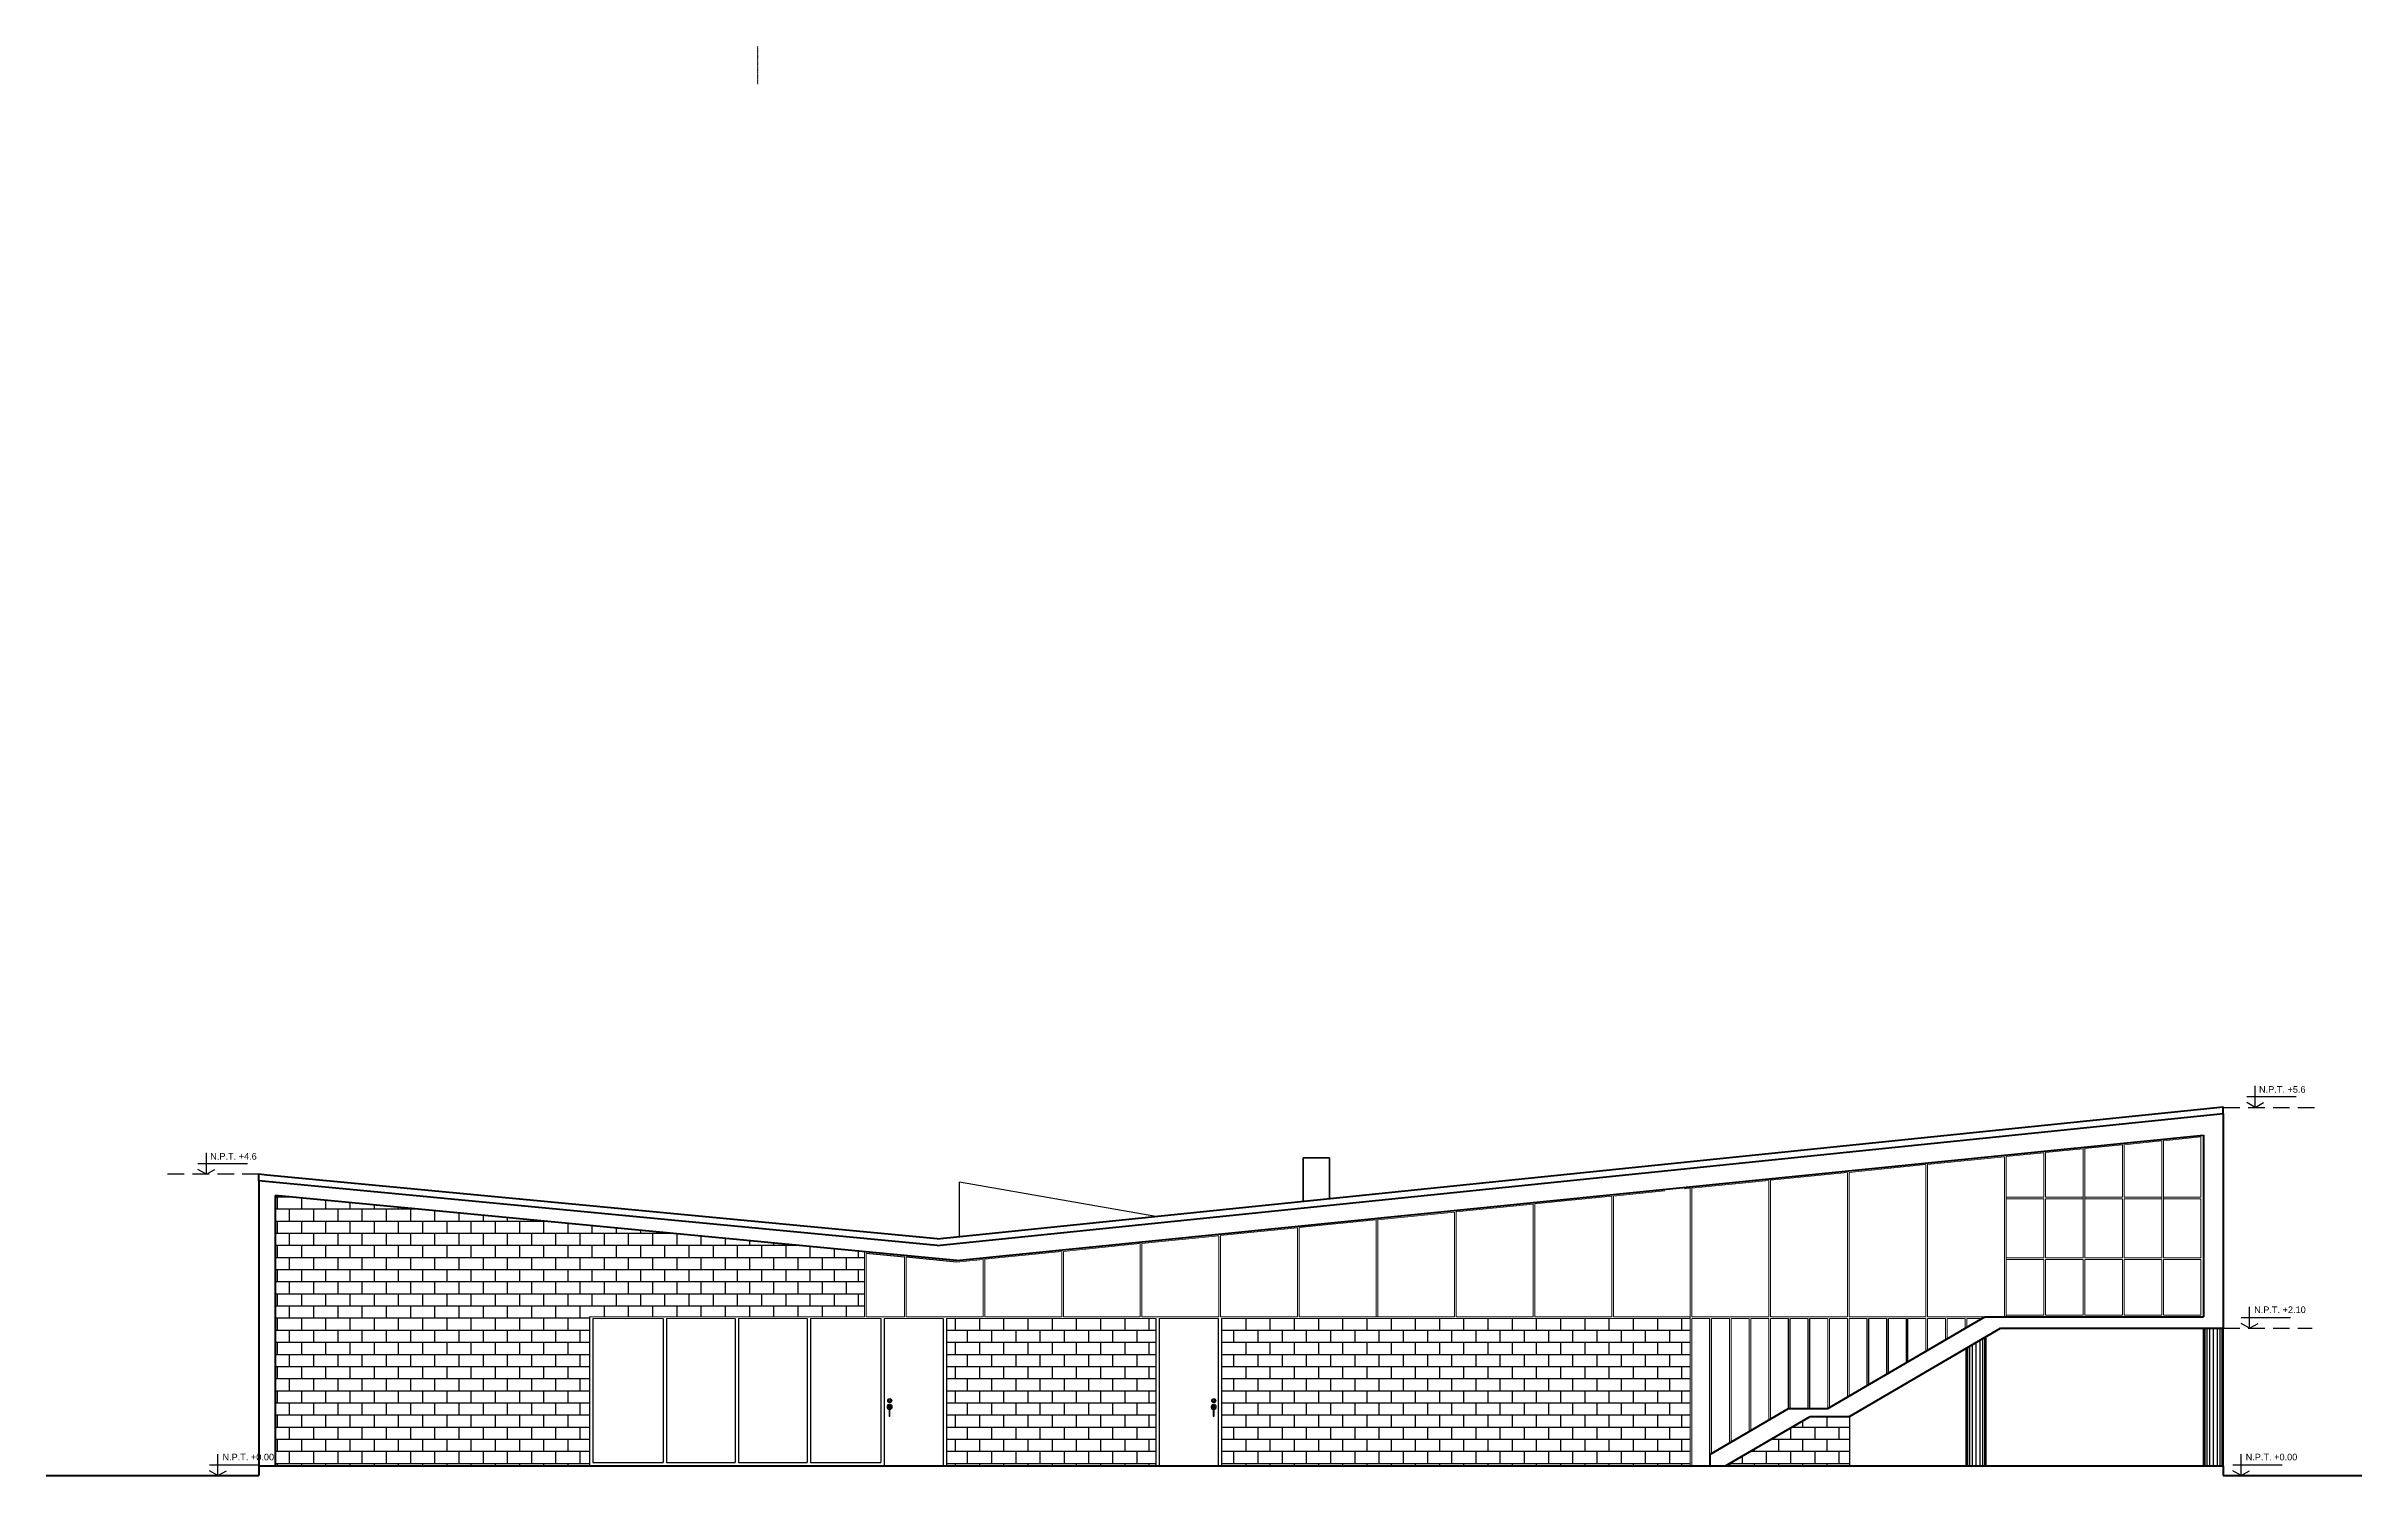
# Model space of a CAD drawing. Header units: millimetres. Extents: x 1110 to 1214, y 1038 to 1099.
# Drawn here: x 1110.24 to 1145.6, y 1053.44 to 1075.26 of the extents above; entities that cross this region are included whole.
import ezdxf

# ---------------------------------------------------------------- set-up
doc = ezdxf.new("R2010")
doc.units = ezdxf.units.MM
doc.linetypes.add('DASHED', pattern=[19.05, 12.7, -6.35])
for name, color, linetype in [('DOOR', 33, 'Continuous'), ('MUEBLES', 253, 'Continuous'), ('PUERTAS', 35, 'Continuous')]:
    doc.layers.add(name, color=color, linetype=linetype)
for name, color, linetype, lineweight in [('ELEVACIONES', 140, 'Continuous', 30), ('muros', 150, 'Continuous', 70), ('pluma1', 192, 'Continuous', 9), ('VIDRIO', 8, 'Continuous', 0)]:
    doc.layers.add(name, color=color, linetype=linetype, lineweight=lineweight)
doc.styles.add('DESCRIPCION', font='arial.ttf', dxfattribs={"height": 0.1})

msp = doc.modelspace()

# ---------------------------------------------------------------- texts
at = {"char_height": 0.1, "attachment_point": 1, "style": 'DESCRIPCION'}
for s, width, insert in [('N.P.T. +5.6', 1.04578, (1144.034, 1059.387)), ('N.P.T. +4.6', 1.01343, (1112.741, 1058.365)), ('N.P.T. +2.10', 0.7841, (1143.959, 1056.024))]:
    msp.add_mtext_dynamic_manual_height_columns(s, width=width, gutter_width=0.5, heights=[0], dxfattribs=dict(at, insert=insert))

# ---------------------------------------------------------------- blocks, each defined once
blk = doc.blocks.new('A$C5B13684F')
for p, q in [((0, 0.165), (0.756, 0.165)), ((0.129, 0), (0.129, 0.33))]:
    blk.add_line(p, q)
at = {"lineweight": 30}
for q in [(0, 0.074), (0.258, 0.074)]:
    blk.add_line((0.129, 0), q, dxfattribs=at)
at = {"insert": (0.199, 0.334), "char_height": 0.1, "attachment_point": 1, "style": 'DESCRIPCION'}
blk.add_mtext_dynamic_manual_height_columns('N.P.T. +0.00', width=0.7841, gutter_width=0.5, heights=[0], dxfattribs=at)
blk = doc.blocks.new('A$C630719DE')
at = {"layer": 'PUERTAS'}
for p, q in [((0.033, 0.143), (0.033, 0.006)), ((0.045, 0.006), (0.045, 0.143))]:
    blk.add_line(p, q, dxfattribs=at)
for centre, radius in [((0.041, 0.242), 0.031), ((0.04, 0.242), 0.014)]:
    blk.add_circle(centre, radius, dxfattribs=at)
for centre, radius, start, end in [((0.04, 0.145), 0.0398, 277.2148, 259.8733), ((0.04, 0.145), 0.0198, 284.6179, 249.3095), ((0.039, 0.143), 0.006, 0, 180), ((0.039, 0.006), 0.006, 180, 0)]:
    blk.add_arc(centre, radius, start, end, dxfattribs=at)

# ---------------------------------------------------------------- hatches: boundary and pattern name
h = msp.add_hatch()
h.set_pattern_fill('AR-B816', color=24, scale=0.00091)
h.set_pattern_definition([(0, (39.2452, 0), (0, 0.184912), []), (90, (39.2452, 0), (-0.184912, 0.184912), [0.184912, -0.184912])])
h.paths.add_polyline_path([(1118.535, 1053.591), (1118.535, 1055.866), (1122.735, 1055.866), (1122.735, 1056.859), (1113.735, 1057.717), (1113.735, 1053.591)])
h.paths.add_polyline_path([(1129.435, 1055.841), (1128.185, 1055.841), (1128.185, 1053.591), (1135.347, 1053.591), (1135.347, 1055.841)])
h.paths.add_polyline_path([(1127.185, 1053.591), (1127.185, 1055.841), (1123.985, 1055.841), (1123.985, 1053.591)])
h.paths.add_polyline_path([(1135.885, 1053.591), (1137.78, 1053.591), (1137.78, 1054.346), (1137.18, 1054.346)])
at = {"layer": 'pluma1'}
h = msp.add_hatch(dxfattribs=at)
h.set_pattern_fill('ANSI31', color=256, scale=0.04, style=0)
h.set_pattern_definition([(45, (714.4691083, 829.60881), (-0.003535533906, 0.003535533906), [])])
h.paths.add_polyline_path([(1121.106, 1075.261), (1121.102, 1075.261), (1121.102, 1074.685), (1121.106, 1074.685)])

# ---------------------------------------------------------------- linework, layer by layer
for p, q in [((1143.846, 1059.227), (1144.602, 1059.227)), ((1143.975, 1059.062), (1143.975, 1059.392)), ((1112.553, 1058.206), (1113.309, 1058.206)), ((1112.682, 1058.041), (1112.682, 1058.371)), ((1143.889, 1055.69), (1143.889, 1056.02)), ((1143.76, 1055.855), (1144.516, 1055.855))]:
    msp.add_line(p, q)
at = {"linetype": 'DASHED', "ltscale": 0.02}
for p, q in [((1143.485, 1059.062), (1144.946, 1059.062)), ((1113.485, 1058.041), (1112.023, 1058.041)), ((1143.485, 1055.691), (1144.846, 1055.691))]:
    msp.add_line(p, q, dxfattribs=at)
at = {"lineweight": 30}
for p, q in [((1143.975, 1059.062), (1143.846, 1059.137)), ((1143.975, 1059.062), (1144.104, 1059.137)), ((1112.682, 1058.041), (1112.553, 1058.115)), ((1112.682, 1058.041), (1112.811, 1058.115)), ((1143.889, 1055.69), (1143.76, 1055.764)), ((1143.889, 1055.69), (1144.018, 1055.764))]:
    msp.add_line(p, q, dxfattribs=at)
at = {"color": 4}
for p, q in [((1118.535, 1055.866), (1118.535, 1053.591)), ((1118.585, 1055.841), (1118.585, 1053.641)), ((1119.66, 1055.841), (1119.66, 1053.641)), ((1119.71, 1055.841), (1119.71, 1053.641)), ((1120.76, 1055.841), (1120.76, 1053.641)), ((1120.81, 1055.841), (1120.81, 1053.641)), ((1121.86, 1055.841), (1121.86, 1053.641)), ((1121.91, 1055.841), (1121.91, 1053.641)), ((1122.985, 1055.841), (1122.985, 1053.641)), ((1123.035, 1055.841), (1123.035, 1053.591)), ((1123.935, 1055.841), (1123.935, 1053.591)), ((1123.985, 1055.841), (1123.985, 1053.591)), ((1127.185, 1055.841), (1127.185, 1053.591)), ((1127.235, 1055.841), (1127.235, 1053.591)), ((1128.135, 1055.841), (1128.135, 1053.591)), ((1128.185, 1055.841), (1128.185, 1053.591)), ((1118.585, 1053.641), (1119.66, 1053.641)), ((1119.71, 1053.641), (1120.76, 1053.641)), ((1120.81, 1053.641), (1121.86, 1053.641)), ((1121.91, 1053.641), (1122.985, 1053.641))]:
    msp.add_line(p, q, dxfattribs=at)
at = {"color": 0}
msp.add_line((1137.78, 1054.346), (1137.78, 1053.591), dxfattribs=at)
at = {"lineweight": 100}
for p, q in [((1113.485, 1053.591), (1143.485, 1053.591)), ((1113.485, 1053.591), (1113.485, 1053.441)), ((1143.485, 1053.591), (1143.485, 1053.441)), ((1110.237, 1053.441), (1113.485, 1053.441)), ((1143.485, 1053.441), (1145.602, 1053.441))]:
    msp.add_line(p, q, dxfattribs=at)
at = {"layer": 'ELEVACIONES', "lineweight": 35}
for p, q in [((1129.435, 1058.292), (1129.435, 1057.628)), ((1129.435, 1058.292), (1129.835, 1058.292)), ((1129.835, 1058.292), (1129.835, 1057.669))]:
    msp.add_line(p, q, dxfattribs=at)
at = {"layer": 'MUEBLES', "lineweight": 53}
for p, q in [((1143.485, 1058.971), (1143.485, 1055.691)), ((1124.139, 1056.726), (1143.185, 1058.64)), ((1143.185, 1058.64), (1143.185, 1055.866)), ((1113.485, 1057.94), (1113.485, 1053.591)), ((1113.735, 1057.717), (1113.735, 1053.591)), ((1124.139, 1056.726), (1113.735, 1057.717)), ((1137.448, 1054.466), (1139.847, 1055.866)), ((1137.78, 1054.346), (1140.085, 1055.691)), ((1139.847, 1055.866), (1143.185, 1055.866)), ((1140.085, 1055.691), (1143.485, 1055.691)), ((1135.647, 1053.766), (1136.847, 1054.466)), ((1135.885, 1053.591), (1137.18, 1054.346)), ((1136.847, 1054.466), (1137.448, 1054.466)), ((1137.18, 1054.346), (1137.78, 1054.346)), ((1135.647, 1053.766), (1135.647, 1053.591))]:
    msp.add_line(p, q, dxfattribs=at)
at = {"layer": 'MUEBLES'}
for p, q in [((1127.185, 1057.397), (1124.185, 1057.919)), ((1124.185, 1057.089), (1124.185, 1057.919)), ((1123.347, 1056.776), (1122.76, 1056.832)), ((1124.139, 1056.701), (1123.372, 1056.774)), ((1135.647, 1053.766), (1135.647, 1055.841)), ((1136.847, 1054.466), (1136.847, 1055.841)), ((1136.872, 1054.466), (1136.872, 1055.841)), ((1137.147, 1054.466), (1137.147, 1055.841)), ((1137.172, 1054.466), (1137.172, 1055.841)), ((1138.047, 1054.816), (1138.047, 1055.841)), ((1138.072, 1054.83), (1138.072, 1055.841)), ((1138.347, 1054.991), (1138.347, 1055.841)), ((1138.372, 1055.005), (1138.372, 1055.841)), ((1138.647, 1055.166), (1138.647, 1055.841)), ((1138.672, 1055.18), (1138.672, 1055.841)), ((1143.205, 1055.691), (1143.205, 1053.591)), ((1143.235, 1055.691), (1143.235, 1053.591)), ((1143.275, 1055.691), (1143.275, 1053.591)), ((1143.335, 1055.691), (1143.335, 1053.591)), ((1143.395, 1055.691), (1143.395, 1053.591)), ((1143.435, 1055.691), (1143.435, 1053.591)), ((1143.465, 1055.691), (1143.465, 1053.591)), ((1139.58, 1055.396), (1139.58, 1053.591)), ((1139.61, 1055.413), (1139.61, 1053.591)), ((1139.65, 1055.437), (1139.65, 1053.591)), ((1139.71, 1055.472), (1139.71, 1053.591)), ((1139.77, 1055.507), (1139.77, 1053.591)), ((1139.81, 1055.53), (1139.81, 1053.591)), ((1139.84, 1055.547), (1139.84, 1053.591))]:
    msp.add_line(p, q, dxfattribs=at)
at = {"layer": 'MUEBLES', "lineweight": 35}
for p, q in [((1143.185, 1055.691), (1143.185, 1053.591)), ((1143.485, 1055.691), (1143.485, 1053.591)), ((1139.56, 1055.384), (1139.56, 1053.591)), ((1139.86, 1055.559), (1139.86, 1053.591))]:
    msp.add_line(p, q, dxfattribs=at)
at = {"layer": 'muros', "color": 5}
for p, q in [((1123.845, 1057.054), (1143.485, 1059.071)), ((1123.845, 1056.953), (1143.485, 1058.971)), ((1143.485, 1058.971), (1143.485, 1059.071)), ((1113.605, 1058.029), (1113.485, 1058.041)), ((1113.485, 1057.94), (1113.485, 1058.041)), ((1123.845, 1056.953), (1113.485, 1057.94)), ((1123.845, 1057.054), (1113.605, 1058.029))]:
    msp.add_line(p, q, dxfattribs=at)
at = {"layer": 'VIDRIO'}
for p, q in [((1141.372, 1058.433), (1141.947, 1058.491)), ((1141.947, 1057.691), (1141.947, 1058.491)), ((1141.972, 1058.493), (1142.547, 1058.551)), ((1141.972, 1057.691), (1141.972, 1058.493)), ((1142.547, 1057.666), (1142.547, 1058.551)), ((1142.572, 1058.553), (1143.147, 1058.611)), ((1142.572, 1057.666), (1142.572, 1058.553)), ((1143.147, 1057.691), (1143.147, 1058.611)), ((1137.772, 1058.071), (1138.947, 1058.189)), ((1138.947, 1055.866), (1138.947, 1058.189)), ((1138.972, 1058.192), (1140.147, 1058.31)), ((1138.972, 1055.866), (1138.972, 1058.192)), ((1140.147, 1055.866), (1140.147, 1058.31)), ((1140.147, 1055.866), (1140.147, 1058.31)), ((1140.172, 1058.312), (1140.747, 1058.37)), ((1140.172, 1055.866), (1140.172, 1058.312)), ((1140.172, 1058.278), (1140.172, 1058.312)), ((1140.172, 1057.078), (1140.172, 1058.253)), ((1140.747, 1057.691), (1140.747, 1058.37)), ((1140.772, 1058.372), (1141.347, 1058.43)), ((1140.772, 1057.691), (1140.772, 1058.372)), ((1141.347, 1057.666), (1141.347, 1058.43)), ((1141.372, 1057.666), (1141.372, 1058.433)), ((1134.172, 1057.709), (1134.96, 1057.788)), ((1135.26, 1057.818), (1135.347, 1057.827)), ((1135.347, 1053.591), (1135.347, 1057.852)), ((1135.347, 1055.866), (1135.347, 1057.852)), ((1135.372, 1057.83), (1136.547, 1057.948)), ((1135.372, 1055.866), (1135.372, 1057.83)), ((1135.372, 1055.866), (1135.372, 1057.83)), ((1136.547, 1055.866), (1136.547, 1057.948)), ((1136.572, 1057.95), (1137.747, 1058.068)), ((1136.572, 1055.866), (1136.572, 1057.95)), ((1137.747, 1055.866), (1137.747, 1058.068)), ((1137.772, 1055.866), (1137.772, 1058.071)), ((1140.147, 1055.866), (1140.147, 1058.068)), ((1140.172, 1055.866), (1140.172, 1058.071)), ((1130.572, 1057.347), (1131.747, 1057.465)), ((1131.747, 1055.866), (1131.747, 1057.465)), ((1131.747, 1055.866), (1131.747, 1057.465)), ((1131.772, 1057.468), (1132.947, 1057.586)), ((1131.772, 1055.866), (1131.772, 1057.468)), ((1131.772, 1055.866), (1131.772, 1057.468)), ((1132.947, 1055.866), (1132.947, 1057.586)), ((1132.972, 1057.588), (1134.147, 1057.707)), ((1132.972, 1055.866), (1132.972, 1057.588)), ((1134.147, 1055.866), (1134.147, 1057.707)), ((1134.172, 1055.866), (1134.172, 1057.709)), ((1140.172, 1057.691), (1140.747, 1057.691)), ((1140.172, 1057.666), (1140.747, 1057.666)), ((1140.747, 1056.766), (1140.747, 1057.666)), ((1140.772, 1057.691), (1141.347, 1057.691)), ((1140.772, 1057.666), (1141.347, 1057.666)), ((1140.772, 1056.766), (1140.772, 1057.666)), ((1141.347, 1056.766), (1141.347, 1057.666)), ((1141.372, 1057.691), (1141.947, 1057.691)), ((1141.372, 1057.666), (1141.947, 1057.666)), ((1141.372, 1056.766), (1141.372, 1057.666)), ((1141.947, 1056.766), (1141.947, 1057.666)), ((1141.972, 1057.691), (1142.547, 1057.691)), ((1141.972, 1057.666), (1142.547, 1057.666)), ((1141.972, 1056.766), (1141.972, 1057.666)), ((1142.547, 1056.766), (1142.547, 1057.666)), ((1142.572, 1057.691), (1143.147, 1057.691)), ((1142.572, 1057.666), (1143.147, 1057.666)), ((1142.572, 1056.766), (1142.572, 1057.666)), ((1143.147, 1056.766), (1143.147, 1057.666)), ((1126.972, 1056.985), (1128.147, 1057.104)), ((1128.147, 1055.866), (1128.147, 1057.104)), ((1128.147, 1055.866), (1128.147, 1057.104)), ((1128.147, 1055.866), (1128.147, 1057.104)), ((1128.172, 1057.106), (1129.347, 1057.224)), ((1128.172, 1055.866), (1128.172, 1057.106)), ((1128.172, 1055.866), (1128.172, 1057.106)), ((1128.172, 1055.866), (1128.172, 1057.106)), ((1129.347, 1055.866), (1129.347, 1057.224)), ((1129.372, 1057.227), (1130.547, 1057.345)), ((1129.372, 1057.227), (1129.435, 1057.233)), ((1129.372, 1055.866), (1129.372, 1057.227)), ((1130.547, 1055.866), (1130.547, 1057.345)), ((1130.572, 1055.866), (1130.572, 1057.347)), ((1140.172, 1055.891), (1140.172, 1057.053)), ((1122.735, 1056.859), (1122.735, 1055.866)), ((1122.76, 1056.834), (1122.76, 1055.866)), ((1123.347, 1055.866), (1123.347, 1056.776)), ((1123.347, 1055.866), (1123.347, 1056.776)), ((1123.372, 1055.866), (1123.372, 1056.774)), ((1123.372, 1055.866), (1123.372, 1056.774)), ((1124.139, 1056.701), (1124.547, 1056.742)), ((1124.547, 1055.866), (1124.547, 1056.742)), ((1124.572, 1056.744), (1125.747, 1056.862)), ((1124.572, 1055.866), (1124.572, 1056.744)), ((1125.747, 1055.866), (1125.747, 1056.862)), ((1125.772, 1056.865), (1126.947, 1056.983)), ((1125.772, 1055.866), (1125.772, 1056.865)), ((1126.947, 1055.866), (1126.947, 1056.983)), ((1126.947, 1055.866), (1126.947, 1056.983)), ((1126.972, 1055.866), (1126.972, 1056.985)), ((1126.972, 1055.866), (1126.972, 1056.985)), ((1140.172, 1056.766), (1140.747, 1056.766)), ((1140.172, 1056.741), (1140.747, 1056.741)), ((1140.747, 1055.891), (1140.747, 1056.741)), ((1140.772, 1056.766), (1141.347, 1056.766)), ((1140.772, 1056.741), (1141.347, 1056.741)), ((1140.772, 1055.891), (1140.772, 1056.741)), ((1141.347, 1055.891), (1141.347, 1056.741)), ((1141.372, 1056.766), (1141.947, 1056.766)), ((1141.372, 1056.741), (1141.947, 1056.741)), ((1141.372, 1055.891), (1141.372, 1056.741)), ((1141.947, 1055.891), (1141.947, 1056.741)), ((1141.972, 1056.766), (1142.547, 1056.766)), ((1141.972, 1056.741), (1142.547, 1056.741)), ((1141.972, 1055.891), (1141.972, 1056.741)), ((1142.547, 1055.891), (1142.547, 1056.741)), ((1142.572, 1056.766), (1143.147, 1056.766)), ((1142.572, 1056.741), (1143.147, 1056.741)), ((1142.572, 1055.891), (1142.572, 1056.741)), ((1143.147, 1055.891), (1143.147, 1056.741)), ((1122.735, 1055.866), (1118.535, 1055.866)), ((1119.66, 1055.841), (1118.585, 1055.841)), ((1120.76, 1055.841), (1119.71, 1055.841)), ((1121.86, 1055.841), (1120.81, 1055.841)), ((1122.985, 1055.841), (1121.91, 1055.841)), ((1123.347, 1055.866), (1122.76, 1055.866)), ((1123.935, 1055.841), (1123.035, 1055.841)), ((1123.985, 1055.866), (1123.372, 1055.866)), ((1124.547, 1055.866), (1123.372, 1055.866)), ((1127.185, 1055.841), (1123.985, 1055.841)), ((1125.747, 1055.866), (1124.572, 1055.866)), ((1126.947, 1055.866), (1125.772, 1055.866)), ((1128.147, 1055.866), (1126.972, 1055.866)), ((1128.135, 1055.841), (1127.235, 1055.841)), ((1129.347, 1055.866), (1128.172, 1055.866)), ((1129.435, 1055.841), (1128.185, 1055.841)), ((1130.572, 1055.866), (1129.372, 1055.866)), ((1129.435, 1055.866), (1129.372, 1055.866)), ((1135.347, 1055.841), (1129.435, 1055.841)), ((1131.747, 1055.866), (1130.572, 1055.866)), ((1132.947, 1055.866), (1131.772, 1055.866)), ((1134.147, 1055.866), (1132.972, 1055.866)), ((1135.347, 1055.866), (1134.172, 1055.866)), ((1135.372, 1055.866), (1136.547, 1055.866)), ((1135.372, 1053.591), (1135.372, 1055.841)), ((1135.372, 1055.841), (1135.647, 1055.841)), ((1135.672, 1053.78), (1135.672, 1055.841)), ((1135.672, 1055.841), (1135.947, 1055.841)), ((1135.947, 1053.941), (1135.947, 1055.841)), ((1135.972, 1053.955), (1135.972, 1055.841)), ((1135.972, 1055.841), (1136.247, 1055.841)), ((1136.247, 1054.116), (1136.247, 1055.841)), ((1136.272, 1054.13), (1136.272, 1055.841)), ((1136.272, 1055.841), (1136.547, 1055.841)), ((1136.547, 1054.291), (1136.547, 1055.841)), ((1136.572, 1055.866), (1137.747, 1055.866)), ((1136.572, 1054.305), (1136.572, 1055.841)), ((1136.572, 1055.841), (1136.847, 1055.841)), ((1136.872, 1055.841), (1137.147, 1055.841)), ((1137.172, 1055.841), (1137.447, 1055.841)), ((1137.447, 1054.466), (1137.447, 1055.841)), ((1137.472, 1054.48), (1137.472, 1055.841)), ((1137.472, 1055.841), (1137.747, 1055.841)), ((1137.747, 1054.641), (1137.747, 1055.841)), ((1137.772, 1055.866), (1138.947, 1055.866)), ((1137.772, 1054.655), (1137.772, 1055.841)), ((1137.772, 1055.841), (1138.047, 1055.841)), ((1138.072, 1055.841), (1138.347, 1055.841)), ((1138.372, 1055.841), (1138.647, 1055.841)), ((1138.672, 1055.841), (1138.947, 1055.841)), ((1138.947, 1055.341), (1138.947, 1055.841)), ((1138.972, 1055.866), (1139.847, 1055.866)), ((1138.972, 1055.355), (1138.972, 1055.841)), ((1138.972, 1055.841), (1139.247, 1055.841)), ((1139.247, 1055.516), (1139.247, 1055.841)), ((1139.272, 1055.53), (1139.272, 1055.841)), ((1139.272, 1055.841), (1139.547, 1055.841)), ((1139.547, 1055.691), (1139.547, 1055.841)), ((1139.572, 1055.841), (1139.804, 1055.841)), ((1139.572, 1055.705), (1139.572, 1055.841)), ((1140.172, 1055.891), (1140.747, 1055.891)), ((1140.772, 1055.891), (1141.347, 1055.891)), ((1141.372, 1055.891), (1141.947, 1055.891)), ((1141.972, 1055.891), (1142.547, 1055.891)), ((1142.572, 1055.891), (1143.147, 1055.891))]:
    msp.add_line(p, q, dxfattribs=at)

# ---------------------------------------------------------------- block references
at = {"color": 4}
for p in [(1112.729, 1053.441), (1143.631, 1053.441)]:
    msp.add_blockref('A$C5B13684F', p, dxfattribs=at)
at = {"layer": 'DOOR'}
for p in [(1123.078, 1054.345), (1128.028, 1054.345)]:
    msp.add_blockref('A$C630719DE', p, dxfattribs=at)

msp.set_redraw_order([(e.dxf.handle, doc.entitydb.next_handle()) for e in msp.query("TEXT MTEXT ATTDEF DIMENSION ARC_DIMENSION")])  # texts and dimensions are drawn at this point

doc.saveas('drawing.dxf')
